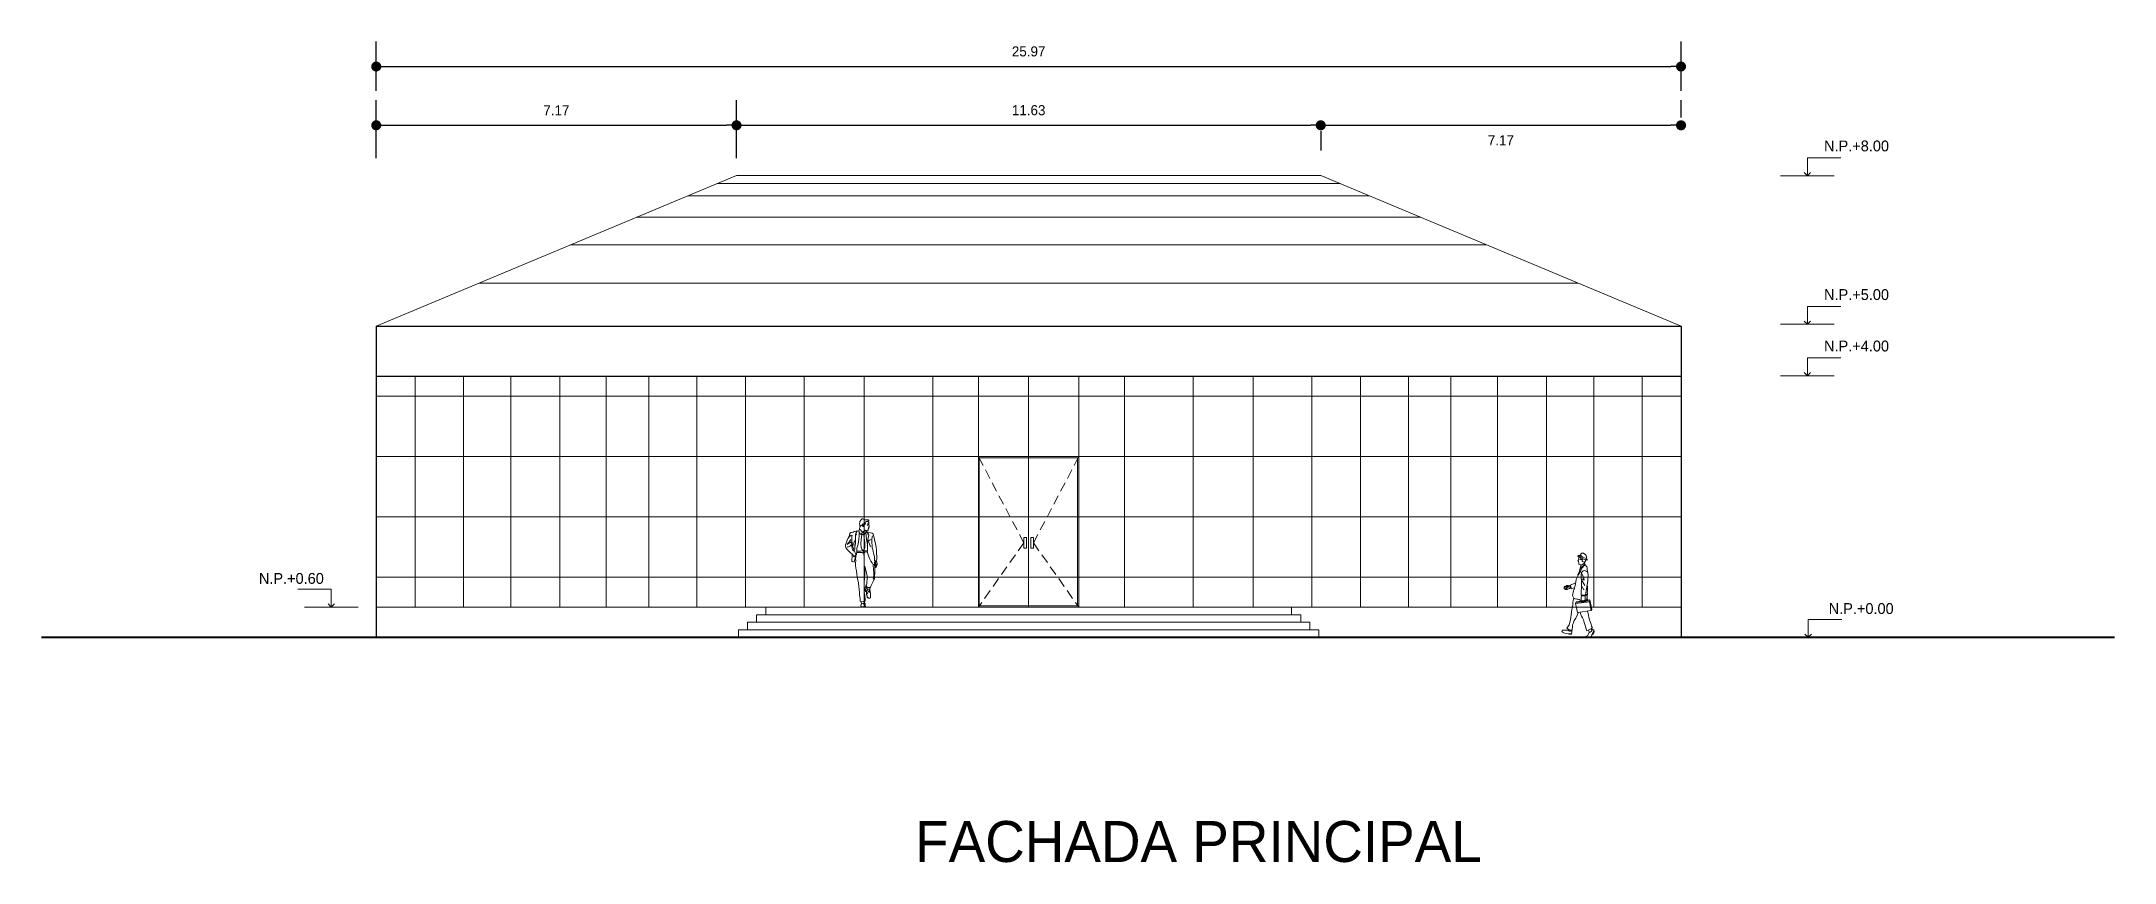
# Model space of a CAD drawing. Header units: millimetres. Extents: x 291 to 670, y 42 to 304.
# Drawn here: x 304.48 to 345.75, y 223.09 to 239.45 of the extents above; entities that cross this region are included whole.
import ezdxf

# ---------------------------------------------------------------- set-up
doc = ezdxf.new("R2010")
doc.units = ezdxf.units.MM
doc.linetypes.add('ACAD_ISO04W100', pattern=[30, 24, -3, 0, -3])
doc.linetypes.add('DASHED2', pattern=[9.525, 6.35, -3.175])
doc.layers.get('0').update_dxf_attribs({"lineweight": 5})
for name, color, linetype, lineweight in [('eje', 8, 'ACAD_ISO04W100', 13), ('escaleras', 3, 'Continuous', 15), ('muebles', 2, 'Continuous', 13), ('muro', 1, 'Continuous', 25), ('trr', 11, 'Continuous', 40), ('vent', 4, 'ACAD_ISO04W100', 13)]:
    doc.layers.add(name, color=color, linetype=linetype, lineweight=lineweight)
doc.dimstyles.new('cota1', dxfattribs={"dimtxt": 0.3, "dimasz": 0.3, "dimexe": 0.5, "dimexo": 0.2, "dimgap": 0.3, "dimtad": 2, "dimtih": 1, "dimtoh": 1, "dimdsep": 46, "dimtxsty": 'Standard', "dimblk": 'DOT', "dimcen": 0.5, "dimadec": 0, "dimazin": 0, "dimtfac": 1, "dimtmove": 0, "dimatfit": 3, "dimldrblk": 'DOT', "dimfxl": 1, "dimarcsym": 0})

msp = doc.modelspace()

# ---------------------------------------------------------------- texts
at = {"linetype": 'Continuous'}
for s, p in [('N.P.+8.00', (339.965, 237.256)), ('N.P.+5.00', (339.965, 234.295)), ('N.P.+4.00', (339.965, 233.27)), ('N.P.+0.60', (308.81, 228.64)), ('N.P.+0.00', (340.058, 228.04))]:
    msp.add_text(s, height=0.216, dxfattribs=at).set_placement(p)
at = {"layer": 'eje'}
msp.add_text('FACHADA PRINCIPAL', height=0.816, dxfattribs=at).set_placement((321.873, 223.099))

# ---------------------------------------------------------------- blocks, each defined once
blk = doc.blocks.new('_Dot')
at = {"color": 0, "linetype": 'Continuous', "lineweight": -2}
blk.add_line((-0.5, 0), (-1, 0), dxfattribs=at)
at = {"color": 0, "linetype": 'Continuous', "const_width": 0.5}
blk.add_lwpolyline([(-0.25, 0, 1), (0.25, 0, 1)], format="xyb", close=True, dxfattribs=at)
blk = doc.blocks.new('*D17')
at = {"color": 0, "linetype": 'Continuous', "lineweight": -2}
for p, q in [((311.146, 237.119), (311.146, 238.275)), ((318.318, 237.119), (318.318, 238.275)), ((311.346, 237.775), (318.118, 237.775))]:
    blk.add_line(p, q, dxfattribs=at)
at = {"layer": 'Defpoints', "color": 0, "linetype": 'Continuous'}
for p in [(318.318, 237.775), (311.146, 236.919), (318.318, 236.919)]:
    blk.add_point(p, dxfattribs=at)
at = {"color": 0, "linetype": 'Continuous', "lineweight": -2, "xscale": 0.2, "yscale": 0.2, "zscale": 0.2, "rotation": 180}
blk.add_blockref('_Dot', (311.146, 237.775), dxfattribs=at)
at = {"color": 0, "linetype": 'Continuous', "lineweight": -2, "xscale": 0.2, "yscale": 0.2, "zscale": 0.2}
blk.add_blockref('_Dot', (318.318, 237.775), dxfattribs=at)
at = {"color": 0, "linetype": 'Continuous', "insert": (314.732, 238.075), "char_height": 0.2, "attachment_point": 5}
blk.add_mtext('7.17', dxfattribs=at)
blk = doc.blocks.new('*D18')
at = {"color": 0, "linetype": 'Continuous', "lineweight": -2}
for p, q in [((318.318, 237.119), (318.318, 238.275)), ((318.518, 237.775), (329.746, 237.775)), ((329.946, 237.66), (329.946, 237.275))]:
    blk.add_line(p, q, dxfattribs=at)
at = {"layer": 'Defpoints', "color": 0, "linetype": 'Continuous'}
for p in [(329.946, 237.86), (329.946, 237.775), (318.318, 236.919)]:
    blk.add_point(p, dxfattribs=at)
at = {"color": 0, "linetype": 'Continuous', "lineweight": -2, "xscale": 0.2, "yscale": 0.2, "zscale": 0.2, "rotation": 180}
blk.add_blockref('_Dot', (318.318, 237.775), dxfattribs=at)
at = {"color": 0, "linetype": 'Continuous', "lineweight": -2, "xscale": 0.2, "yscale": 0.2, "zscale": 0.2}
blk.add_blockref('_Dot', (329.946, 237.775), dxfattribs=at)
at = {"color": 0, "linetype": 'Continuous', "insert": (324.132, 238.075), "char_height": 0.2, "attachment_point": 5}
blk.add_mtext('11.63', dxfattribs=at)
blk = doc.blocks.new('*D19')
at = {"color": 0, "linetype": 'Continuous', "lineweight": -2}
for p, q in [((337.118, 237.932), (337.118, 238.275)), ((330.146, 237.775), (336.918, 237.775)), ((329.946, 237.66), (329.946, 237.275))]:
    blk.add_line(p, q, dxfattribs=at)
at = {"layer": 'Defpoints', "color": 0, "linetype": 'Continuous'}
for p in [(329.946, 237.86), (337.118, 237.775), (337.118, 237.732)]:
    blk.add_point(p, dxfattribs=at)
at = {"color": 0, "linetype": 'Continuous', "lineweight": -2, "xscale": 0.2, "yscale": 0.2, "zscale": 0.2, "rotation": 180}
blk.add_blockref('_Dot', (329.946, 237.775), dxfattribs=at)
at = {"color": 0, "linetype": 'Continuous', "lineweight": -2, "xscale": 0.2, "yscale": 0.2, "zscale": 0.2}
blk.add_blockref('_Dot', (337.118, 237.775), dxfattribs=at)
at = {"color": 0, "linetype": 'Continuous', "insert": (333.532, 237.475), "char_height": 0.2, "attachment_point": 5}
blk.add_mtext('7.17', dxfattribs=at)
blk = doc.blocks.new('*D20')
at = {"color": 0, "linetype": 'Continuous', "lineweight": -2}
for p, q in [((311.146, 238.464), (311.146, 239.446)), ((337.118, 238.464), (337.118, 239.446)), ((311.346, 238.946), (336.918, 238.946))]:
    blk.add_line(p, q, dxfattribs=at)
at = {"layer": 'Defpoints', "color": 0, "linetype": 'Continuous'}
for p in [(337.118, 238.946), (311.146, 238.264), (337.118, 238.264)]:
    blk.add_point(p, dxfattribs=at)
at = {"color": 0, "linetype": 'Continuous', "lineweight": -2, "xscale": 0.2, "yscale": 0.2, "zscale": 0.2, "rotation": 180}
blk.add_blockref('_Dot', (311.146, 238.946), dxfattribs=at)
at = {"color": 0, "linetype": 'Continuous', "lineweight": -2, "xscale": 0.2, "yscale": 0.2, "zscale": 0.2}
blk.add_blockref('_Dot', (337.118, 238.946), dxfattribs=at)
at = {"color": 0, "linetype": 'Continuous', "insert": (324.132, 239.246), "char_height": 0.2, "attachment_point": 5}
blk.add_mtext('25.97', dxfattribs=at)

# ---------------------------------------------------------------- dimensions: what is measured, and where the dimension line sits
at = {"linetype": 'Continuous'}
for base, p1, p2, picture, middle in [((337.118, 238.946), (311.146, 238.264), (337.118, 238.264), '*D20', (324.132, 239.246)), ((318.318, 237.775), (311.146, 236.919), (318.318, 236.919), '*D17', (314.732, 238.075)), ((329.946, 237.775), (318.318, 236.919), (329.946, 237.86), '*D18', (324.132, 238.075)), ((337.118, 237.775), (329.946, 237.86), (337.118, 237.732), '*D19', (333.532, 237.475))]:
    dim = msp.add_linear_dim(base=base, p1=p1, p2=p2, dimstyle='cota1', override={"dimtxt": 0.2, "dimasz": 0.2, "dimgap": 0.2}, dxfattribs=at)
    dim.commit()
    dim.dimension.update_dxf_attribs({"geometry": picture, "text_midpoint": middle})

# ---------------------------------------------------------------- linework, layer by layer
at = {"linetype": 'Continuous'}
for p, q in [((339.633, 236.771), (339.633, 237.127)), ((339.633, 237.127), (340.302, 237.127)), ((339.1, 236.771), (340.166, 236.771)), ((339.633, 236.771), (339.569, 236.836)), ((339.633, 236.771), (339.697, 236.836)), ((339.633, 233.81), (339.633, 234.166)), ((339.633, 234.166), (340.302, 234.166)), ((339.1, 233.81), (340.166, 233.81)), ((339.633, 233.81), (339.569, 233.874)), ((339.633, 233.81), (339.697, 233.874)), ((339.1, 232.785), (340.166, 232.785)), ((339.633, 232.785), (339.569, 232.85)), ((339.633, 233.141), (340.302, 233.141)), ((339.633, 232.785), (339.633, 233.141)), ((339.633, 232.785), (339.697, 232.85)), ((309.584, 228.532), (310.252, 228.532)), ((310.252, 228.176), (310.188, 228.24)), ((310.252, 228.176), (310.252, 228.532)), ((310.252, 228.176), (310.316, 228.24)), ((309.719, 228.176), (310.786, 228.176)), ((339.647, 227.576), (339.647, 227.932)), ((339.647, 227.932), (340.316, 227.932)), ((339.647, 227.576), (339.583, 227.64)), ((339.647, 227.576), (339.712, 227.64))]:
    msp.add_line(p, q, dxfattribs=at)
at = {"linetype": 'DASHED2', "ltscale": 0.03}
for p, q in [((324.036, 229.456), (323.132, 231.176)), ((324.228, 229.456), (325.132, 231.176)), ((324.036, 229.456), (323.132, 228.176)), ((324.228, 229.456), (325.131, 228.176))]:
    msp.add_line(p, q, dxfattribs=at)
at = {"layer": 'escaleras'}
for p, q in [((318.318, 236.776), (311.146, 233.776)), ((317.932, 236.615), (330.332, 236.615)), ((329.946, 236.776), (318.318, 236.776)), ((329.946, 236.776), (337.118, 233.776)), ((317.349, 236.371), (330.915, 236.371)), ((316.328, 235.944), (331.936, 235.944)), ((315.016, 235.395), (333.248, 235.395)), ((313.193, 234.632), (335.071, 234.632)), ((311.146, 228.176), (337.118, 228.176)), ((318.536, 227.876), (329.728, 227.876)), ((318.536, 227.876), (318.536, 227.726)), ((318.717, 228.026), (329.547, 228.026)), ((318.717, 228.026), (318.717, 227.876)), ((318.898, 228.176), (318.898, 228.026)), ((329.366, 228.176), (329.366, 228.026)), ((329.547, 228.026), (329.547, 227.876)), ((329.728, 227.876), (329.728, 227.726)), ((318.354, 227.726), (329.909, 227.726)), ((318.354, 227.726), (318.354, 227.576)), ((329.909, 227.726), (329.909, 227.576))]:
    msp.add_line(p, q, dxfattribs=at)
at = {"layer": 'muebles'}
for p, q in [((320.768, 229.837), (320.769, 229.865)), ((320.769, 229.865), (320.775, 229.885)), ((320.775, 229.885), (320.79, 229.909)), ((320.79, 229.909), (320.805, 229.922)), ((320.805, 229.922), (320.82, 229.933)), ((320.82, 229.933), (320.829, 229.936)), ((320.829, 229.936), (320.854, 229.931)), ((320.854, 229.931), (320.874, 229.918)), ((320.874, 229.918), (320.896, 229.916)), ((320.878, 229.869), (320.875, 229.859)), ((320.875, 229.859), (320.881, 229.85)), ((320.889, 229.875), (320.878, 229.869)), ((320.881, 229.85), (320.885, 229.843)), ((320.9, 229.879), (320.889, 229.875)), ((320.896, 229.916), (320.921, 229.914)), ((320.915, 229.886), (320.9, 229.879)), ((320.926, 229.885), (320.915, 229.886)), ((320.921, 229.914), (320.938, 229.913)), ((320.94, 229.88), (320.926, 229.885)), ((320.937, 229.879), (320.948, 229.86)), ((320.938, 229.913), (320.948, 229.902)), ((320.949, 229.89), (320.94, 229.88)), ((320.948, 229.902), (320.949, 229.89)), ((320.948, 229.86), (320.954, 229.841)), ((320.502, 229.451), (320.488, 229.416)), ((320.513, 229.49), (320.502, 229.451)), ((320.527, 229.53), (320.513, 229.49)), ((320.522, 229.426), (320.561, 229.451)), ((320.526, 229.435), (320.522, 229.426)), ((320.543, 229.452), (320.526, 229.435)), ((320.551, 229.576), (320.527, 229.53)), ((320.54, 229.55), (320.567, 229.583)), ((320.56, 229.472), (320.543, 229.452)), ((320.567, 229.612), (320.551, 229.576)), ((320.568, 229.486), (320.56, 229.472)), ((320.561, 229.451), (320.583, 229.466)), ((320.575, 229.642), (320.567, 229.612)), ((320.567, 229.583), (320.592, 229.601)), ((320.591, 229.521), (320.568, 229.486)), ((320.593, 229.661), (320.575, 229.642)), ((320.583, 229.466), (320.599, 229.474)), ((320.601, 229.432), (320.59, 229.403)), ((320.592, 229.601), (320.603, 229.609)), ((320.606, 229.661), (320.593, 229.661)), ((320.607, 229.459), (320.601, 229.432)), ((320.64, 229.671), (320.606, 229.661)), ((320.611, 229.484), (320.607, 229.459)), ((320.616, 229.514), (320.611, 229.484)), ((320.618, 229.611), (320.612, 229.58)), ((320.612, 229.58), (320.615, 229.549)), ((320.615, 229.493), (320.613, 229.503)), ((320.615, 229.549), (320.616, 229.514)), ((320.62, 229.46), (320.615, 229.493)), ((320.626, 229.425), (320.62, 229.46)), ((320.658, 229.682), (320.64, 229.671)), ((320.665, 229.489), (320.655, 229.453)), ((320.655, 229.453), (320.655, 229.401)), ((320.672, 229.686), (320.658, 229.682)), ((320.683, 229.533), (320.665, 229.489)), ((320.691, 229.69), (320.672, 229.686)), ((320.675, 229.386), (320.685, 229.443)), ((320.683, 229.626), (320.701, 229.663)), ((320.695, 229.63), (320.683, 229.626)), ((320.683, 229.538), (320.684, 229.574)), ((320.685, 229.486), (320.683, 229.538)), ((320.684, 229.605), (320.7, 229.622)), ((320.684, 229.574), (320.684, 229.605)), ((320.685, 229.443), (320.685, 229.486)), ((320.717, 229.691), (320.691, 229.69)), ((320.714, 229.633), (320.695, 229.63)), ((320.7, 229.622), (320.714, 229.633)), ((320.701, 229.663), (320.714, 229.683)), ((320.714, 229.683), (320.724, 229.694)), ((320.748, 229.697), (320.717, 229.691)), ((320.744, 229.477), (320.736, 229.43)), ((320.754, 229.537), (320.744, 229.477)), ((320.756, 229.71), (320.752, 229.694)), ((320.752, 229.694), (320.767, 229.657)), ((320.758, 229.59), (320.754, 229.537)), ((320.768, 229.732), (320.756, 229.71)), ((320.756, 229.686), (320.759, 229.633)), ((320.759, 229.633), (320.758, 229.59)), ((320.767, 229.741), (320.773, 229.756)), ((320.771, 229.724), (320.767, 229.741)), ((320.767, 229.657), (320.786, 229.631)), ((320.772, 229.811), (320.768, 229.837)), ((320.771, 229.783), (320.772, 229.811)), ((320.782, 229.713), (320.771, 229.724)), ((320.775, 229.784), (320.773, 229.783)), ((320.773, 229.756), (320.774, 229.771)), ((320.774, 229.771), (320.777, 229.784)), ((320.787, 229.791), (320.775, 229.784)), ((320.8, 229.697), (320.782, 229.713)), ((320.786, 229.631), (320.798, 229.622)), ((320.798, 229.8), (320.787, 229.791)), ((320.797, 229.526), (320.791, 229.435)), ((320.791, 229.435), (320.796, 229.368)), ((320.814, 229.622), (320.797, 229.526)), ((320.814, 229.812), (320.798, 229.8)), ((320.798, 229.622), (320.829, 229.675)), ((320.821, 229.677), (320.8, 229.697)), ((320.809, 229.644), (320.819, 229.62)), ((320.822, 229.824), (320.814, 229.812)), ((320.819, 229.62), (320.843, 229.624)), ((320.835, 229.674), (320.821, 229.677)), ((320.83, 229.835), (320.822, 229.824)), ((320.822, 229.803), (320.823, 229.817)), ((320.823, 229.793), (320.822, 229.803)), ((320.823, 229.817), (320.827, 229.828)), ((320.83, 229.786), (320.823, 229.793)), ((320.827, 229.828), (320.835, 229.837)), ((320.844, 229.836), (320.83, 229.835)), ((320.839, 229.78), (320.83, 229.786)), ((320.833, 229.674), (320.851, 229.653)), ((320.848, 229.681), (320.835, 229.674)), ((320.839, 229.819), (320.837, 229.81)), ((320.837, 229.81), (320.841, 229.803)), ((320.849, 229.785), (320.839, 229.78)), ((320.841, 229.803), (320.84, 229.799)), ((320.843, 229.624), (320.86, 229.641)), ((320.853, 229.828), (320.844, 229.836)), ((320.851, 229.597), (320.845, 229.628)), ((320.872, 229.698), (320.848, 229.681)), ((320.851, 229.653), (320.866, 229.62)), ((320.861, 229.564), (320.851, 229.597)), ((320.861, 229.812), (320.853, 229.828)), ((320.868, 229.812), (320.861, 229.812)), ((320.867, 229.511), (320.861, 229.564)), ((320.866, 229.62), (320.878, 229.65)), ((320.87, 229.457), (320.867, 229.511)), ((320.873, 229.82), (320.868, 229.812)), ((320.873, 229.706), (320.87, 229.714)), ((320.87, 229.387), (320.87, 229.457)), ((320.883, 229.707), (320.872, 229.698)), ((320.875, 229.831), (320.873, 229.82)), ((320.882, 229.703), (320.873, 229.706)), ((320.885, 229.843), (320.875, 229.831)), ((320.878, 229.65), (320.896, 229.675)), ((320.893, 229.703), (320.882, 229.703)), ((320.903, 229.689), (320.884, 229.704)), ((320.892, 229.663), (320.898, 229.591)), ((320.906, 229.703), (320.893, 229.703)), ((320.896, 229.675), (320.903, 229.689)), ((320.896, 229.681), (320.93, 229.651)), ((320.898, 229.591), (320.907, 229.528)), ((320.905, 229.682), (320.94, 229.668)), ((320.92, 229.698), (320.906, 229.703)), ((320.907, 229.528), (320.913, 229.485)), ((320.913, 229.485), (320.918, 229.454)), ((320.918, 229.454), (320.923, 229.415)), ((320.919, 229.813), (320.927, 229.81)), ((320.937, 229.701), (320.92, 229.698)), ((320.926, 229.807), (320.922, 229.81)), ((320.925, 229.464), (320.923, 229.421)), ((320.924, 229.832), (320.934, 229.837)), ((320.934, 229.525), (320.925, 229.464)), ((320.928, 229.803), (320.926, 229.807)), ((320.927, 229.81), (320.937, 229.811)), ((320.932, 229.807), (320.928, 229.803)), ((320.93, 229.651), (320.946, 229.638)), ((320.946, 229.638), (320.93, 229.622)), ((320.93, 229.622), (320.953, 229.61)), ((320.937, 229.811), (320.932, 229.807)), ((320.934, 229.837), (320.939, 229.836)), ((320.953, 229.61), (320.934, 229.525)), ((320.943, 229.745), (320.936, 229.747)), ((320.938, 229.725), (320.936, 229.713)), ((320.936, 229.713), (320.937, 229.701)), ((320.941, 229.736), (320.938, 229.725)), ((320.939, 229.836), (320.943, 229.829)), ((320.945, 229.769), (320.94, 229.77)), ((320.94, 229.668), (320.982, 229.659)), ((320.947, 229.74), (320.941, 229.736)), ((320.943, 229.829), (320.944, 229.82)), ((320.949, 229.751), (320.943, 229.745)), ((320.957, 229.769), (320.945, 229.769)), ((320.946, 229.748), (320.947, 229.74)), ((320.956, 229.507), (320.947, 229.493)), ((320.947, 229.493), (320.952, 229.466)), ((320.951, 229.757), (320.949, 229.751)), ((320.954, 229.771), (320.951, 229.757)), ((320.952, 229.466), (320.978, 229.396)), ((320.954, 229.841), (320.953, 229.818)), ((320.953, 229.818), (320.956, 229.805)), ((320.956, 229.805), (320.959, 229.792)), ((320.968, 229.511), (320.956, 229.507)), ((320.961, 229.775), (320.957, 229.769)), ((320.959, 229.792), (320.961, 229.775)), ((320.984, 229.516), (320.968, 229.511)), ((320.982, 229.659), (321.015, 229.65)), ((321.008, 229.521), (320.984, 229.516)), ((321.008, 229.471), (321.01, 229.514)), ((321.012, 229.453), (321.008, 229.471)), ((321.01, 229.514), (321.012, 229.539)), ((321.012, 229.539), (321.016, 229.563)), ((321.017, 229.409), (321.012, 229.453)), ((321.015, 229.65), (321.036, 229.638)), ((321.016, 229.563), (321.018, 229.576)), ((321.018, 229.576), (321.021, 229.598)), ((321.036, 229.638), (321.061, 229.521)), ((321.061, 229.521), (321.082, 229.434)), ((321.082, 229.434), (321.095, 229.374)), ((320.488, 229.416), (320.486, 229.39)), ((320.486, 229.39), (320.495, 229.367)), ((320.495, 229.367), (320.522, 229.325)), ((320.544, 229.378), (320.52, 229.375)), ((320.522, 229.325), (320.55, 229.291)), ((320.573, 229.39), (320.544, 229.378)), ((320.55, 229.291), (320.571, 229.273)), ((320.571, 229.273), (320.596, 229.248)), ((320.59, 229.403), (320.573, 229.39)), ((320.596, 229.248), (320.619, 229.231)), ((320.597, 229.431), (320.614, 229.382)), ((320.613, 229.126), (320.619, 229.18)), ((320.613, 229.087), (320.613, 229.126)), ((320.633, 229.085), (320.613, 229.087)), ((320.614, 229.382), (320.622, 229.351)), ((320.619, 229.231), (320.636, 229.21)), ((320.619, 229.18), (320.622, 229.225)), ((320.622, 229.351), (320.627, 229.326)), ((320.626, 229.392), (320.626, 229.425)), ((320.637, 229.364), (320.626, 229.392)), ((320.627, 229.326), (320.635, 229.31)), ((320.649, 229.078), (320.633, 229.085)), ((320.635, 229.31), (320.66, 229.294)), ((320.636, 229.21), (320.647, 229.193)), ((320.653, 229.323), (320.637, 229.364)), ((320.647, 229.193), (320.656, 229.176)), ((320.662, 229.074), (320.649, 229.078)), ((320.667, 229.289), (320.653, 229.323)), ((320.656, 229.176), (320.669, 229.195)), ((320.66, 229.294), (320.665, 229.291)), ((320.667, 229.098), (320.662, 229.074)), ((320.683, 229.24), (320.667, 229.289)), ((320.674, 229.134), (320.667, 229.098)), ((320.669, 229.195), (320.682, 229.206)), ((320.673, 229.326), (320.675, 229.386)), ((320.683, 229.186), (320.674, 229.134)), ((320.675, 229.201), (320.69, 229.176)), ((320.682, 229.206), (320.693, 229.21)), ((320.703, 229.22), (320.683, 229.24)), ((320.687, 229.059), (320.686, 229.032)), ((320.686, 229.032), (320.686, 229.004)), ((320.69, 229.101), (320.687, 229.059)), ((320.689, 229.173), (320.688, 229.144)), ((320.688, 229.144), (320.69, 229.101)), ((320.698, 229.199), (320.689, 229.173)), ((320.693, 229.21), (320.698, 229.199)), ((320.705, 229.245), (320.703, 229.22)), ((320.709, 229.28), (320.705, 229.245)), ((320.711, 229.312), (320.709, 229.28)), ((320.715, 229.348), (320.711, 229.312)), ((320.711, 229.262), (320.826, 229.263)), ((320.713, 229.294), (320.793, 229.293)), ((320.726, 229.389), (320.715, 229.348)), ((320.736, 229.43), (320.726, 229.389)), ((320.793, 229.293), (320.858, 229.297)), ((320.796, 229.368), (320.809, 229.334)), ((320.809, 229.334), (320.824, 229.31)), ((320.824, 229.31), (320.834, 229.292)), ((320.826, 229.263), (320.828, 229.253)), ((320.828, 229.253), (320.873, 229.262)), ((320.834, 229.292), (320.861, 229.326)), ((320.846, 229.293), (320.854, 229.221)), ((320.854, 229.221), (320.859, 229.176)), ((320.858, 229.297), (320.906, 229.301)), ((320.859, 229.176), (320.858, 229.141)), ((320.858, 229.141), (320.861, 229.117)), ((320.861, 229.117), (320.858, 229.071)), ((320.861, 229.326), (320.872, 229.35)), ((320.872, 229.35), (320.87, 229.387)), ((320.873, 229.262), (320.876, 229.276)), ((320.876, 229.276), (320.928, 229.271)), ((320.906, 229.301), (320.928, 229.3)), ((320.923, 229.421), (320.921, 229.395)), ((320.923, 229.415), (320.925, 229.376)), ((320.925, 229.376), (320.924, 229.331)), ((320.924, 229.331), (320.926, 229.294)), ((320.926, 229.294), (320.926, 229.266)), ((320.926, 229.266), (320.936, 229.221)), ((320.936, 229.221), (320.965, 229.144)), ((320.965, 229.144), (320.991, 229.095)), ((320.978, 229.396), (320.992, 229.383)), ((320.991, 229.095), (321.015, 229.06)), ((321.015, 229.06), (321.033, 229.035)), ((321.018, 229.38), (321.017, 229.409)), ((321.02, 229.36), (321.018, 229.38)), ((321.031, 229.325), (321.02, 229.36)), ((321.038, 229.291), (321.031, 229.325)), ((321.033, 229.035), (321.046, 229.027)), ((321.046, 229.254), (321.038, 229.291)), ((321.039, 229.003), (321.044, 229.023)), ((321.052, 229.222), (321.046, 229.254)), ((321.046, 229.027), (321.058, 229.026)), ((321.061, 229.184), (321.052, 229.222)), ((321.058, 229.026), (321.063, 229.047)), ((321.063, 229.16), (321.061, 229.184)), ((321.065, 229.131), (321.063, 229.16)), ((321.063, 229.047), (321.066, 229.073)), ((321.063, 229.029), (321.069, 228.95)), ((321.066, 229.106), (321.065, 229.131)), ((321.068, 229.088), (321.066, 229.106)), ((321.066, 229.073), (321.068, 229.088)), ((321.082, 229.078), (321.068, 229.09)), ((321.069, 229.103), (321.089, 229.098)), ((321.08, 229.058), (321.081, 229.033)), ((321.084, 229.056), (321.08, 229.058)), ((321.081, 229.033), (321.081, 229.012)), ((321.099, 229.073), (321.082, 229.078)), ((321.091, 229.04), (321.084, 229.056)), ((321.089, 229.098), (321.101, 229.089)), ((321.095, 229.022), (321.091, 229.04)), ((321.095, 229.374), (321.101, 229.317)), ((321.097, 229.004), (321.095, 229.022)), ((321.103, 229.113), (321.099, 229.086)), ((321.11, 229.074), (321.099, 229.073)), ((321.101, 229.317), (321.106, 229.244)), ((321.101, 229.089), (321.11, 229.074)), ((321.108, 229.147), (321.103, 229.113)), ((321.106, 229.244), (321.111, 229.188)), ((321.116, 229.019), (321.106, 228.99)), ((321.107, 229.078), (321.114, 229.04)), ((321.111, 229.188), (321.108, 229.147)), ((321.114, 229.04), (321.116, 229.019)), ((335.07, 229.105), (335.086, 229.125)), ((335.083, 229.136), (335.08, 229.152)), ((335.119, 229.021), (335.08, 229.029)), ((335.144, 229.254), (335.094, 229.199)), ((335.117, 229.122), (335.124, 229.155)), ((335.147, 229.122), (335.117, 229.122)), ((335.193, 229.052), (335.124, 229.003)), ((335.147, 229.087), (335.151, 229.108)), ((335.2, 229.072), (335.147, 229.087)), ((335.193, 229.052), (335.2, 229.073)), ((335.203, 229.029), (335.193, 229.052)), ((335.21, 229.016), (335.203, 229.029)), ((335.24, 229.175), (335.22, 229.118)), ((335.246, 229.13), (335.228, 229.139)), ((320.686, 229.004), (320.692, 228.954)), ((320.692, 228.954), (320.703, 228.901)), ((320.703, 228.901), (320.711, 228.838)), ((320.711, 228.838), (320.721, 228.772)), ((320.721, 228.772), (320.729, 228.715)), ((320.729, 228.715), (320.744, 228.659)), ((320.744, 228.659), (320.752, 228.589)), ((320.856, 228.64), (320.86, 228.683)), ((320.857, 228.602), (320.856, 228.64)), ((320.86, 228.683), (320.864, 228.719)), ((320.864, 228.719), (320.866, 228.753)), ((320.866, 228.753), (320.868, 228.786)), ((320.868, 228.786), (320.871, 228.81)), ((320.871, 228.836), (320.872, 228.897)), ((320.871, 228.81), (320.871, 228.836)), ((320.872, 228.991), (320.888, 228.931)), ((320.872, 228.965), (320.872, 228.991)), ((320.872, 228.942), (320.872, 228.965)), ((320.872, 228.897), (320.872, 228.942)), ((320.888, 228.931), (320.902, 228.864)), ((320.903, 228.622), (320.893, 228.606)), ((320.902, 228.864), (320.91, 228.826)), ((320.909, 228.64), (320.903, 228.622)), ((320.911, 228.671), (320.909, 228.64)), ((320.91, 228.826), (320.916, 228.796)), ((320.917, 228.783), (320.91, 228.77)), ((320.91, 228.77), (320.927, 228.752)), ((320.919, 228.74), (320.911, 228.671)), ((320.916, 228.796), (320.917, 228.783)), ((320.927, 228.752), (320.919, 228.74)), ((320.986, 228.573), (320.999, 228.61)), ((320.999, 228.61), (321.019, 228.65)), ((321.019, 228.65), (321.04, 228.69)), ((321.036, 228.748), (321.044, 228.772)), ((321.049, 228.748), (321.036, 228.748)), ((321.04, 228.989), (321.039, 229.003)), ((321.042, 228.955), (321.04, 228.989)), ((321.04, 228.69), (321.051, 228.72)), ((321.046, 228.909), (321.042, 228.955)), ((321.044, 228.772), (321.048, 228.805)), ((321.048, 228.875), (321.046, 228.909)), ((321.056, 228.725), (321.047, 228.716)), ((321.049, 228.858), (321.048, 228.875)), ((321.048, 228.805), (321.049, 228.837)), ((321.049, 228.837), (321.049, 228.858)), ((321.056, 228.741), (321.049, 228.748)), ((321.051, 228.72), (321.056, 228.741)), ((321.064, 228.748), (321.056, 228.725)), ((321.066, 228.796), (321.064, 228.767)), ((321.064, 228.767), (321.064, 228.748)), ((321.072, 228.851), (321.066, 228.796)), ((321.078, 229.002), (321.068, 228.992)), ((321.069, 228.95), (321.071, 228.911)), ((321.071, 228.911), (321.072, 228.851)), ((321.081, 229.012), (321.078, 229.002)), ((321.087, 228.974), (321.091, 228.99)), ((321.089, 228.962), (321.087, 228.974)), ((321.097, 228.972), (321.089, 228.962)), ((321.091, 228.99), (321.097, 229.004)), ((321.106, 228.99), (321.097, 228.972)), ((334.904, 228.602), (334.869, 228.607)), ((334.906, 228.607), (334.917, 228.607)), ((335.019, 228.663), (334.916, 228.617)), ((335.097, 228.893), (335.061, 228.82)), ((335.061, 228.82), (335.067, 228.807)), ((335.124, 229.003), (335.097, 228.893)), ((335.124, 229.003), (335.125, 229.014)), ((335.137, 228.633), (335.127, 228.416)), ((335.133, 228.827), (335.137, 228.633)), ((335.165, 228.74), (335.14, 228.722)), ((335.14, 228.722), (335.2, 228.606)), ((335.142, 228.843), (335.183, 228.755)), ((335.154, 228.959), (335.144, 228.963)), ((335.144, 228.963), (335.144, 228.95)), ((335.189, 228.714), (335.165, 228.74)), ((335.183, 228.755), (335.189, 228.714)), ((335.21, 229.016), (335.24, 228.979)), ((335.217, 228.413), (335.263, 228.704)), ((335.24, 228.979), (335.25, 228.959)), ((335.25, 228.959), (335.25, 228.926)), ((335.25, 228.926), (335.253, 228.896)), ((335.253, 228.896), (335.26, 228.86)), ((335.263, 228.704), (335.267, 228.815)), ((320.752, 228.589), (320.759, 228.532)), ((320.759, 228.532), (320.764, 228.463)), ((320.764, 228.463), (320.768, 228.416)), ((320.768, 228.416), (320.771, 228.38)), ((320.771, 228.38), (320.779, 228.347)), ((320.781, 228.32), (320.776, 228.292)), ((320.776, 228.292), (320.806, 228.28)), ((320.779, 228.347), (320.781, 228.32)), ((320.792, 228.214), (320.797, 228.224)), ((320.795, 228.2), (320.792, 228.214)), ((320.796, 228.19), (320.795, 228.2)), ((320.797, 228.224), (320.802, 228.234)), ((320.799, 228.241), (320.81, 228.25)), ((320.8, 228.26), (320.8, 228.279)), ((320.803, 228.246), (320.8, 228.26)), ((320.802, 228.234), (320.803, 228.246)), ((320.806, 228.28), (320.835, 228.286)), ((320.81, 228.25), (320.83, 228.253)), ((320.83, 228.253), (320.843, 228.243)), ((320.835, 228.286), (320.857, 228.292)), ((320.843, 228.243), (320.85, 228.24)), ((320.85, 228.24), (320.857, 228.245)), ((320.858, 228.568), (320.857, 228.602)), ((320.857, 228.529), (320.858, 228.568)), ((320.861, 228.487), (320.857, 228.529)), ((320.857, 228.292), (320.876, 228.296)), ((320.857, 228.245), (320.876, 228.254)), ((320.868, 228.45), (320.861, 228.487)), ((320.866, 228.283), (320.865, 228.266)), ((320.865, 228.266), (320.874, 228.252)), ((320.865, 228.192), (320.877, 228.203)), ((320.87, 228.418), (320.868, 228.45)), ((320.872, 228.389), (320.87, 228.418)), ((320.878, 228.349), (320.872, 228.389)), ((320.874, 228.252), (320.877, 228.237)), ((320.875, 228.568), (320.882, 228.583)), ((320.876, 228.549), (320.875, 228.568)), ((320.875, 228.528), (320.879, 228.557)), ((320.877, 228.503), (320.875, 228.528)), ((320.876, 228.254), (320.875, 228.254)), ((320.884, 228.527), (320.876, 228.549)), ((320.876, 228.296), (320.878, 228.349)), ((320.889, 228.487), (320.877, 228.503)), ((320.878, 228.222), (320.877, 228.252)), ((320.877, 228.237), (320.878, 228.22)), ((320.877, 228.203), (320.878, 228.222)), ((320.878, 228.22), (320.881, 228.209)), ((320.881, 228.209), (320.884, 228.198)), ((320.882, 228.583), (320.892, 228.596)), ((320.884, 228.198), (320.883, 228.183)), ((320.894, 228.51), (320.884, 228.527)), ((320.898, 228.49), (320.889, 228.487)), ((320.896, 228.603), (320.891, 228.58)), ((320.891, 228.58), (320.902, 228.555)), ((320.893, 228.606), (320.906, 228.584)), ((320.905, 228.491), (320.894, 228.51)), ((320.907, 228.471), (320.898, 228.49)), ((320.912, 228.541), (320.901, 228.565)), ((320.902, 228.555), (320.921, 228.539)), ((320.911, 228.47), (320.905, 228.491)), ((320.905, 228.428), (320.907, 228.452)), ((320.909, 228.412), (320.905, 228.428)), ((320.906, 228.584), (320.929, 228.568)), ((320.907, 228.452), (320.907, 228.471)), ((320.916, 228.372), (320.909, 228.412)), ((320.914, 228.442), (320.911, 228.47)), ((320.921, 228.523), (320.912, 228.541)), ((320.914, 228.444), (320.922, 228.454)), ((320.914, 228.422), (320.914, 228.444)), ((320.916, 228.403), (320.914, 228.422)), ((320.926, 228.375), (320.916, 228.403)), ((320.931, 228.359), (320.916, 228.372)), ((320.921, 228.539), (320.941, 228.531)), ((320.941, 228.497), (320.921, 228.523)), ((320.922, 228.454), (320.929, 228.462)), ((320.944, 228.36), (320.926, 228.375)), ((320.929, 228.568), (320.952, 228.567)), ((320.957, 228.345), (320.931, 228.359)), ((320.941, 228.531), (320.965, 228.535)), ((320.962, 228.47), (320.941, 228.497)), ((320.968, 228.353), (320.944, 228.36)), ((320.952, 228.567), (320.971, 228.568)), ((320.973, 228.357), (320.957, 228.345)), ((320.959, 228.473), (320.967, 228.513)), ((320.965, 228.535), (320.969, 228.54)), ((320.967, 228.513), (320.973, 228.544)), ((320.984, 228.362), (320.968, 228.353)), ((320.969, 228.54), (320.983, 228.576)), ((320.971, 228.568), (320.986, 228.573)), ((320.971, 228.54), (320.98, 228.481)), ((320.98, 228.481), (320.982, 228.445)), ((320.982, 228.445), (320.986, 228.415)), ((320.987, 228.384), (320.984, 228.362)), ((320.986, 228.415), (320.987, 228.384)), ((334.793, 228.565), (334.836, 228.572)), ((334.798, 228.543), (334.842, 228.556)), ((334.807, 228.587), (334.823, 228.595)), ((334.807, 228.587), (334.836, 228.585)), ((334.823, 228.595), (334.845, 228.585)), ((334.825, 228.528), (334.845, 228.544)), ((334.838, 228.536), (334.845, 228.539)), ((334.844, 228.53), (334.85, 228.536)), ((334.919, 228.554), (334.934, 228.553)), ((334.939, 228.544), (335.002, 228.568)), ((334.951, 228.161), (334.961, 228.221)), ((334.961, 228.221), (334.965, 228.264)), ((334.965, 228.264), (334.968, 228.313)), ((334.968, 228.313), (334.975, 228.337)), ((334.975, 228.337), (334.991, 228.35)), ((335.028, 228.284), (335.018, 228.247)), ((335.018, 228.247), (335.293, 228.283)), ((335.018, 228.247), (335.055, 228.072)), ((335.119, 228.279), (335.023, 228.268)), ((335.129, 228.297), (335.028, 228.284)), ((335.133, 228.417), (335.137, 228.393)), ((335.137, 228.393), (335.134, 228.413)), ((335.203, 228.403), (335.137, 228.393)), ((335.14, 228.307), (335.144, 228.287)), ((335.15, 228.585), (335.16, 228.562)), ((335.15, 228.31), (335.16, 228.287)), ((335.16, 228.562), (335.167, 228.539)), ((335.167, 228.539), (335.177, 228.525)), ((335.17, 228.307), (335.18, 228.293)), ((335.177, 228.525), (335.19, 228.525)), ((335.19, 228.313), (335.2, 228.293)), ((335.217, 228.413), (335.203, 228.403)), ((335.213, 228.409), (335.207, 228.347)), ((335.303, 228.32), (335.224, 228.31)), ((335.298, 228.301), (335.23, 228.293)), ((335.25, 228.381), (335.239, 228.314)), ((335.253, 228.463), (335.251, 228.371)), ((335.251, 228.371), (335.258, 228.314)), ((335.293, 228.283), (335.303, 228.32)), ((335.293, 228.283), (335.33, 228.108)), ((335.298, 228.301), (335.336, 228.119)), ((335.343, 228.131), (335.303, 228.32)), ((320.79, 228.178), (320.792, 228.184)), ((320.801, 228.176), (320.79, 228.178)), ((320.792, 228.184), (320.796, 228.19)), ((320.798, 228.186), (320.824, 228.183)), ((320.821, 228.176), (320.801, 228.176)), ((320.844, 228.176), (320.821, 228.176)), ((320.824, 228.183), (320.846, 228.185)), ((320.868, 228.176), (320.844, 228.176)), ((320.846, 228.185), (320.865, 228.192)), ((320.883, 228.183), (320.868, 228.176)), ((334.842, 227.763), (334.865, 227.786)), ((334.865, 227.786), (334.888, 227.823)), ((334.888, 227.823), (334.902, 227.873)), ((334.902, 227.873), (334.915, 227.936)), ((334.915, 227.936), (334.925, 227.972)), ((334.925, 227.972), (334.928, 228.025)), ((334.928, 228.025), (334.938, 228.085)), ((334.938, 228.085), (334.951, 228.161)), ((334.958, 227.823), (334.955, 227.777)), ((334.975, 227.863), (334.958, 227.823)), ((334.994, 227.909), (334.975, 227.863)), ((335.021, 227.959), (334.994, 227.909)), ((335.054, 228.032), (335.021, 227.959)), ((335.054, 228.032), (335.076, 228.075)), ((335.055, 228.072), (335.33, 228.108)), ((335.12, 228.052), (335.111, 228.079)), ((335.14, 227.995), (335.12, 228.052)), ((335.157, 227.965), (335.14, 227.995)), ((335.174, 227.922), (335.157, 227.965)), ((335.19, 227.869), (335.174, 227.922)), ((335.24, 227.707), (335.19, 227.869)), ((335.26, 228.071), (335.255, 228.098)), ((335.26, 228.071), (335.273, 228.022)), ((335.273, 228.022), (335.286, 227.972)), ((335.286, 227.972), (335.296, 227.926)), ((335.296, 227.926), (335.316, 227.873)), ((335.316, 227.873), (335.329, 227.836)), ((335.329, 227.836), (335.339, 227.796)), ((335.33, 228.108), (335.343, 228.131)), ((335.339, 227.796), (335.353, 227.763)), ((334.752, 227.714), (334.872, 227.717)), ((334.821, 227.652), (334.885, 227.647)), ((334.872, 227.717), (334.878, 227.733)), ((334.885, 227.647), (334.935, 227.651)), ((334.892, 227.635), (334.885, 227.647)), ((334.915, 227.638), (334.892, 227.635)), ((334.939, 227.638), (334.915, 227.638)), ((334.935, 227.717), (334.935, 227.704)), ((334.941, 227.7), (334.935, 227.704)), ((334.941, 227.7), (334.939, 227.638)), ((334.951, 227.74), (334.948, 227.717)), ((334.955, 227.777), (334.951, 227.74)), ((335.22, 227.588), (335.26, 227.608)), ((335.26, 227.578), (335.223, 227.574)), ((335.26, 227.578), (335.223, 227.574)), ((335.26, 227.608), (335.283, 227.667)), ((335.278, 227.575), (335.26, 227.578)), ((335.296, 227.67), (335.274, 227.716)), ((335.313, 227.578), (335.276, 227.575)), ((335.339, 227.73), (335.333, 227.748)), ((335.346, 227.717), (335.339, 227.73)), ((335.385, 227.702), (335.343, 227.631)), ((335.369, 227.634), (335.349, 227.642)), ((335.35, 227.74), (335.38, 227.718)), ((335.392, 227.684), (335.369, 227.634)), ((335.385, 227.696), (335.386, 227.694)), ((335.386, 227.694), (335.392, 227.684))]:
    msp.add_line(p, q, dxfattribs=at)
for centre, radius, start, end in [((335.078, 229.19), 0.0145, 68.112, 188.7023), ((335.384, 229.691), 0.596, 237.5586, 256.1316), ((335.081, 229.096), 0.0143, 140.0459, 185.2637), ((335.044, 229.063), 0.0393, 36.1872, 53.782), ((335.044, 229.064), 0.0384, 35.9759, 53.9932), ((334.99, 229.05), 0.0931, 346.8447, 22.6897), ((335.118, 229.157), 0.038, 150.5765, 187.4279), ((335.08, 229.129), 0.00719, 322.6883, 63.9226), ((335.014, 229.056), 0.164, 60.1731, 64.6914), ((335.256, 229.311), 0.196, 214.6146, 242.8189), ((335.346, 228.808), 0.263, 122.8408, 161.1605), ((335.282, 229.361), 0.221, 220.05, 256.5618), ((335.121, 229.017), 0.00486, 326.3944, 112.1542), ((335.145, 229.113), 0.00846, 318.9673, 104.524), ((335.144, 229.157), 0.097, 10.3578, 90.4769), ((335.163, 229.114), 0.055, 311.5656, 4.8529), ((335.241, 229.122), 0.00932, 267.9067, 62.1991), ((334.855, 228.565), 0.0448, 72.2051, 137.0546), ((334.945, 228.588), 0.0427, 154.605, 233.7722), ((335.061, 228.623), 0.145, 182.3346, 212.9987), ((334.659, 228.673), 0.359, 336.2412, 354.326), ((335.467, 228.594), 0.453, 151.9292, 174.516), ((284.398, 260.762), 59.904, 327.76214, 327.85447), ((334.781, 229.062), 0.38, 332.7999, 342.7169), ((335.199, 228.837), 0.0668, 91.0502, 188.7861), ((335.326, 228.844), 0.207, 123.8881, 146.0548), ((335.191, 228.828), 0.0762, 353.987, 84.2673), ((334.86, 228.53), 0.398, 350.2957, 12.4661), ((334.805, 228.573), 0.0141, 80.0847, 214.429), ((334.805, 228.553), 0.0127, 124.729, 236.6855), ((334.823, 228.543), 0.0153, 170.4037, 277.1902), ((334.828, 228.578), 0.0103, 319.4315, 40.5685), ((334.83, 228.561), 0.0126, 339.136, 64.3206), ((334.842, 228.534), 0.00447, 146.4942, 293.0689), ((334.838, 228.549), 0.00892, 327.3787, 58.487), ((334.846, 228.597), 0.0123, 263.1381, 15.7103), ((334.847, 228.537), 0.00334, 327.447, 142.523), ((334.826, 228.682), 0.151, 277.4657, 305.2965), ((334.859, 228.592), 0.0225, 264.9329, 27.7321), ((335.489, 228.345), 0.534, 159.9458, 173.2886), ((335.042, 228.42), 0.0846, 188.6757, 269.7545), ((335.044, 228.219), 0.117, 43.2724, 90.7952), ((335.132, 227.346), 1.07, 85.4527, 90.2817), ((335.39, 228.322), 0.262, 164.2406, 186.9683), ((335.139, 228.288), 0.00959, 168.0285, 289.0626), ((335.154, 228.293), 0.0116, 210.0248, 298.918), ((335.169, 228.292), 0.0104, 212.6199, 334.4038), ((335.189, 228.294), 0.00915, 185.6784, 322.9705), ((335.211, 228.301), 0.0127, 214.1836, 325.5138), ((335.245, 228.342), 0.0383, 171.3417, 244.4216), ((335.291, 228.419), 0.0563, 160.7263, 222.7952), ((334.774, 227.698), 0.0267, 144.9418, 229.7736), ((334.844, 227.799), 0.149, 234.2593, 261.0897), ((334.94, 227.843), 0.127, 219.1839, 273.5992), ((334.911, 227.747), 0.0493, 217.3238, 298.9219), ((335.224, 227.582), 0.00713, 120.6559, 267.4435), ((335.195, 227.937), 0.234, 280.9505, 312.1339), ((335.275, 227.742), 0.0757, 276.3934, 358.3656), ((335.283, 227.629), 0.0595, 300.9373, 1.4752), ((335.382, 227.711), 0.0433, 138.0835, 161.1028), ((335.349, 227.699), 0.0366, 355.1416, 32.2961)]:
    msp.add_arc(centre, radius, start, end, dxfattribs=at)
at = {"layer": 'muro'}
for p, q in [((311.146, 233.776), (311.146, 227.576)), ((311.146, 233.776), (337.118, 233.776)), ((337.118, 233.776), (337.118, 227.576)), ((311.146, 232.776), (337.118, 232.776))]:
    msp.add_line(p, q, dxfattribs=at)
at = {"layer": 'trr'}
msp.add_line((304.482, 227.576), (345.747, 227.576), dxfattribs=at)
at = {"layer": 'vent', "linetype": 'Continuous'}
for p, q in [((311.922, 232.776), (311.922, 228.176)), ((312.884, 232.776), (312.884, 228.176)), ((313.826, 232.776), (313.826, 228.176)), ((314.799, 232.776), (314.799, 228.176)), ((315.725, 232.776), (315.725, 228.176)), ((316.571, 232.776), (316.571, 228.176)), ((317.529, 232.776), (317.529, 228.176)), ((318.497, 232.776), (318.497, 228.176)), ((319.662, 232.776), (319.662, 228.176)), ((320.856, 232.776), (320.856, 228.176)), ((322.224, 232.776), (322.224, 228.176)), ((323.132, 232.776), (323.132, 228.176)), ((324.132, 232.776), (324.132, 228.176)), ((325.132, 232.776), (325.132, 228.176)), ((326.04, 232.776), (326.04, 228.176)), ((327.408, 232.776), (327.408, 228.176)), ((328.602, 232.776), (328.602, 228.176)), ((329.767, 232.776), (329.767, 228.176)), ((330.735, 232.776), (330.735, 228.176)), ((331.693, 232.776), (331.693, 228.176)), ((332.539, 232.776), (332.539, 228.176)), ((333.465, 232.776), (333.465, 228.176)), ((334.437, 232.776), (334.437, 228.176)), ((335.38, 232.776), (335.38, 228.176)), ((336.342, 232.776), (336.342, 228.176)), ((311.146, 232.376), (337.118, 232.376)), ((311.146, 231.176), (337.118, 231.176)), ((311.146, 229.976), (337.118, 229.976)), ((311.146, 228.776), (337.118, 228.776))]:
    msp.add_line(p, q, dxfattribs=at)
msp.add_lwpolyline([(323.15, 231.152), (325.102, 231.152), (325.102, 228.204), (323.15, 228.204)], close=True, dxfattribs=at)
at = {"layer": 'vent'}
for points in [[(324.087, 229.564), (324.036, 229.564), (324.036, 229.348), (324.087, 229.348)], [(324.177, 229.564), (324.228, 229.564), (324.228, 229.348), (324.177, 229.348)]]:
    msp.add_lwpolyline(points, close=True, dxfattribs=at)

msp.set_redraw_order([(e.dxf.handle, doc.entitydb.next_handle()) for e in msp.query("TEXT MTEXT ATTDEF DIMENSION ARC_DIMENSION")])  # texts and dimensions are drawn at this point

doc.saveas('drawing.dxf')
